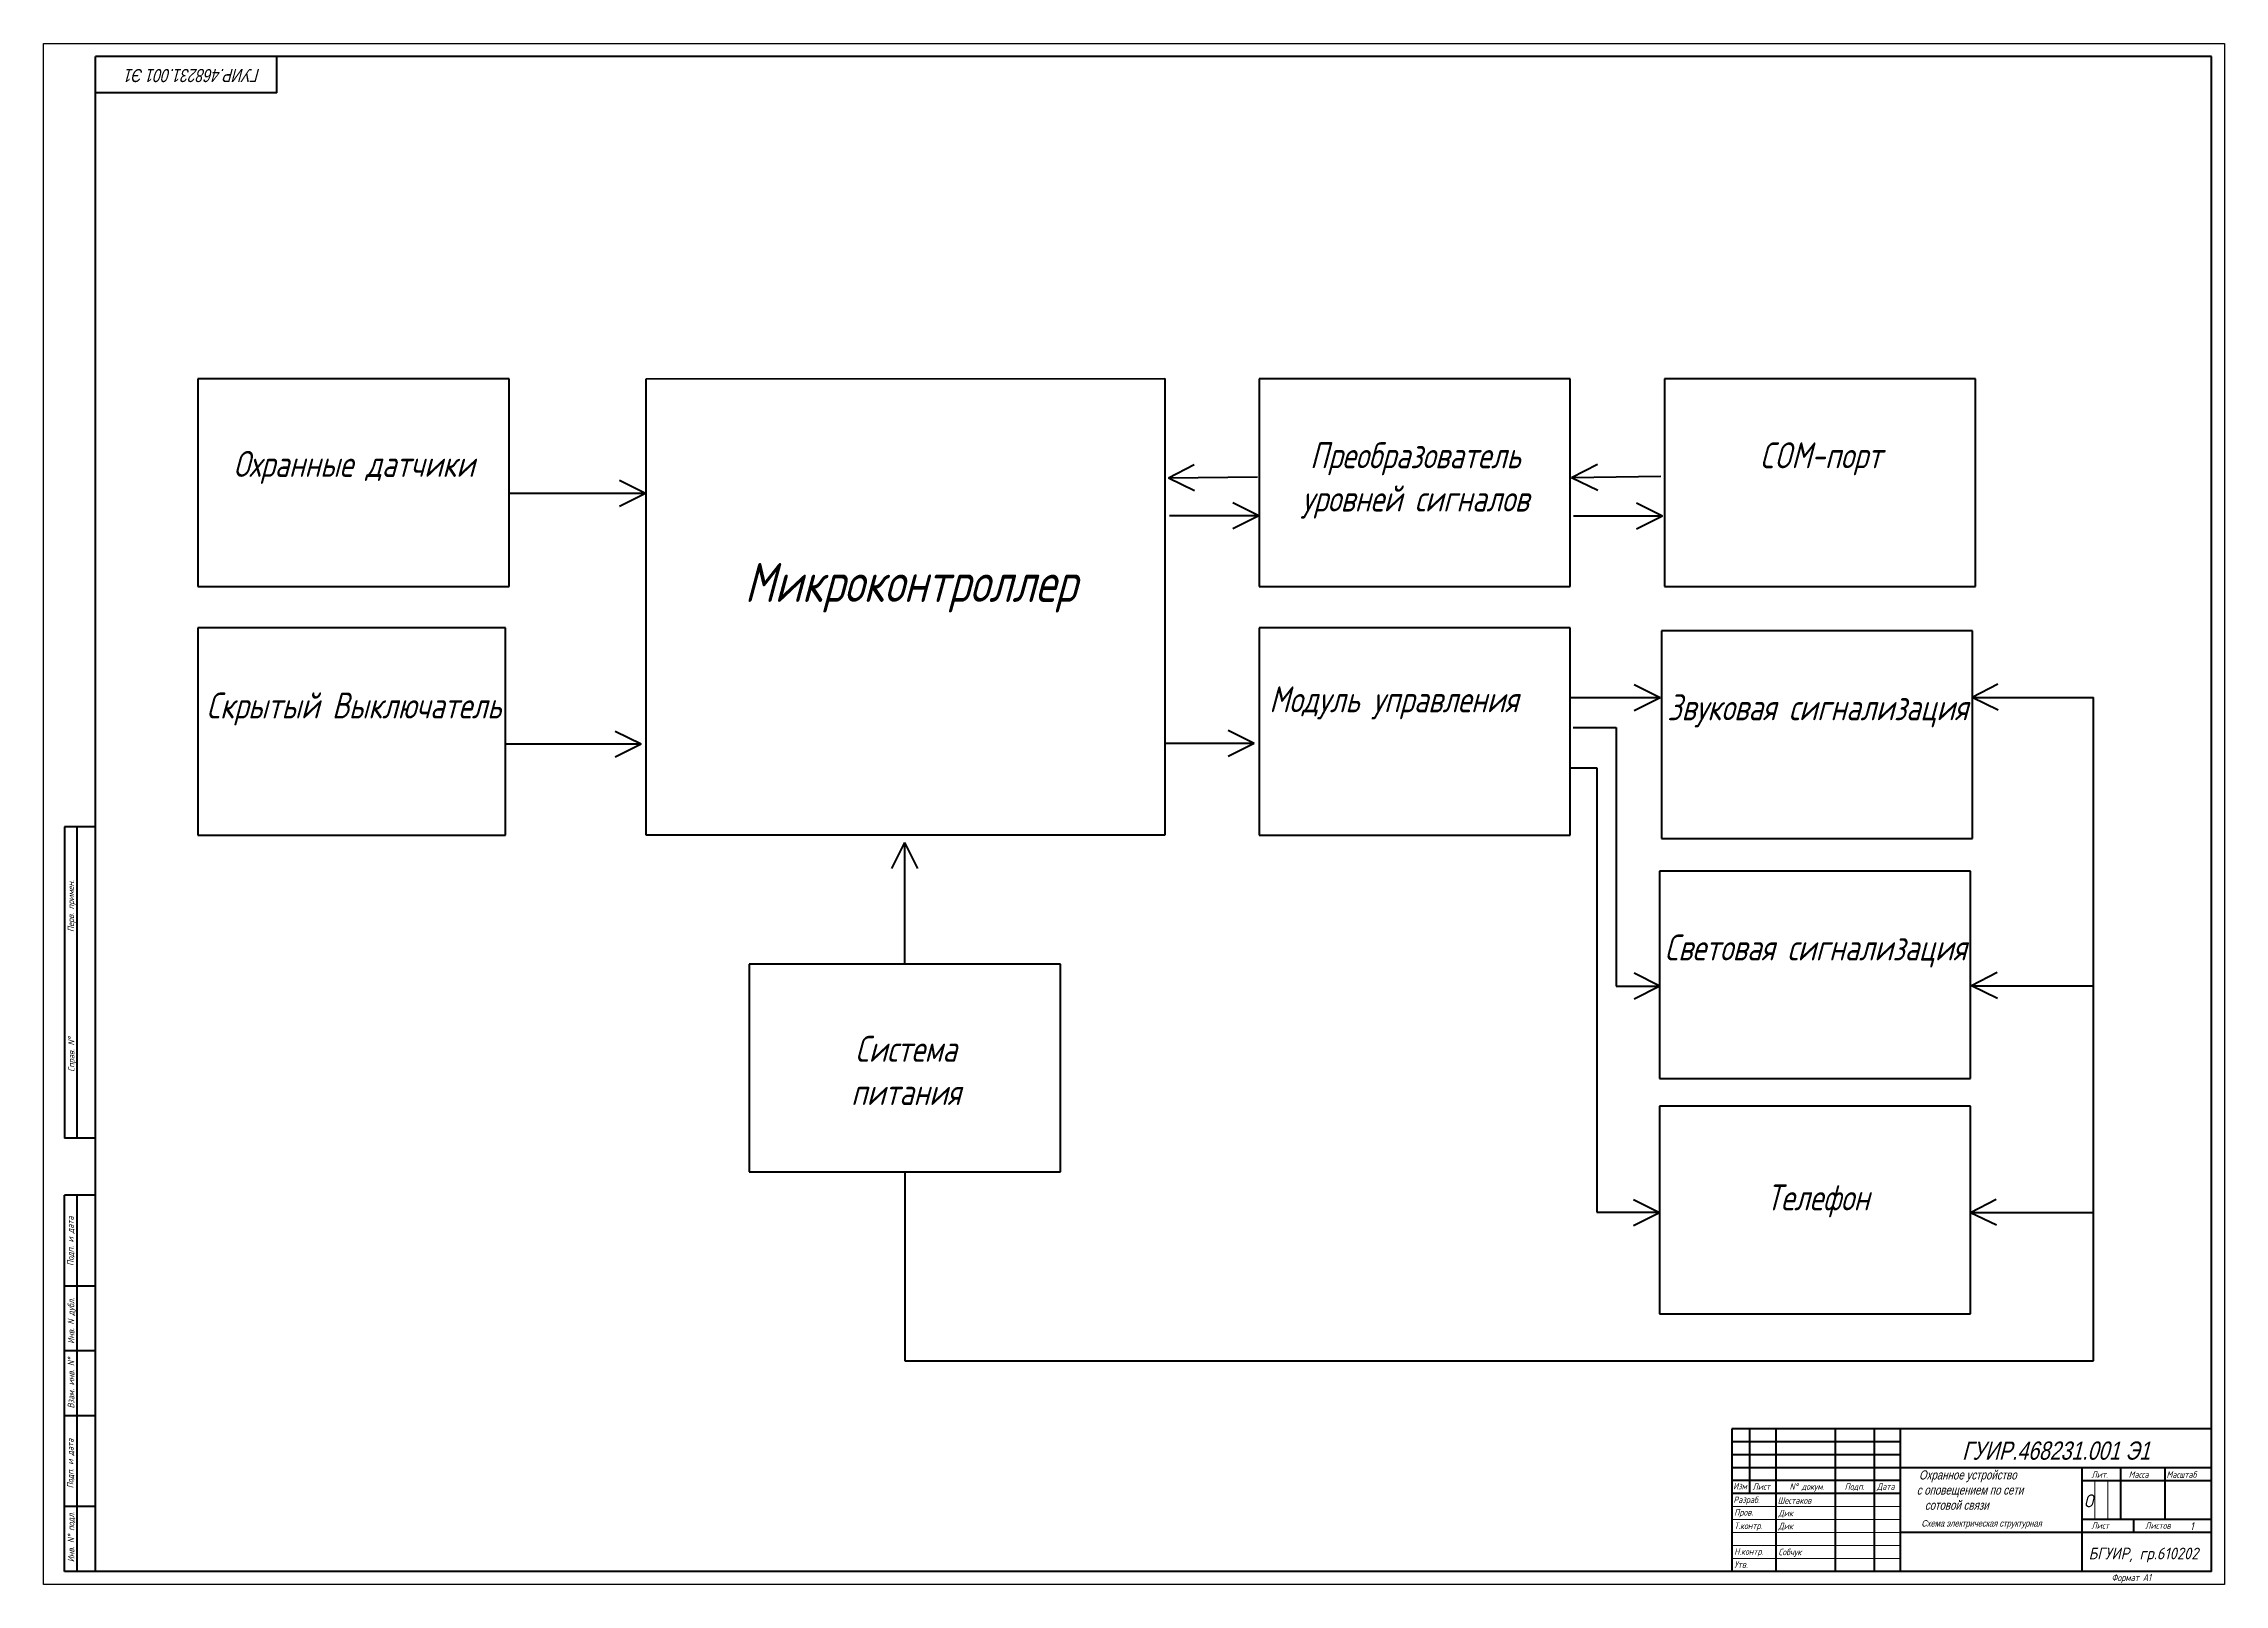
# Model space of a CAD drawing. Header units: millimetres. Extents: x 0 to 9139, y -367 to 2333.
# Drawn here: x 4708 to 5549, y 18 to 612 of the extents above; entities that cross this region are included whole.
import ezdxf

# ---------------------------------------------------------------- set-up
doc = ezdxf.new("R2010")
doc.units = ezdxf.units.MM
doc.header["$LTSCALE"] = 0.5
doc.linetypes.add('осевая2', pattern=[28.575, 19.05, -3.175, 3.175, -3.175])
doc.layers.get('0').update_dxf_attribs({"lineweight": 60})
doc.layers.add('1-оси', color=1, linetype='осевая2')
doc.layers.add('KONTUR', color=7, linetype='Continuous')
for name, color, linetype, lineweight in [('Основная', 7, 'Continuous', 40), ('текст', 7, 'Continuous', 30), ('тонкая', 7, 'Continuous', 20)]:
    doc.layers.add(name, color=color, linetype=linetype, lineweight=lineweight)
doc.styles.add('ESKD', font='standarteskd.shx', dxfattribs={"width": 0.8, "oblique": 15})
doc.styles.get("Standard").update_dxf_attribs({"font": 'isocpeui.ttf', "width": 0.9})
doc.styles.add('стиль рамки', font='romans.shx', dxfattribs={"width": 0.75, "oblique": 15, "height": 3.5})
doc.styles.add('стиль1', font='romans.shx', dxfattribs={"width": 0.75, "oblique": 15, "height": 3.5})

msp = doc.modelspace()

# ---------------------------------------------------------------- texts
at = {"color": 0, "insert": (4791.39, 597.04), "char_height": 5, "attachment_point": 1, "rotation": 180}
msp.add_mtext_dynamic_manual_height_columns('{\\Fstandarteskd|c204;\\Q15;\\W0.8;\\C256;ГУИР.468231.001 Э1}', width=88.7975, gutter_width=50, heights=[0], dxfattribs=at)
at = {"style": 'ESKD'}
for s, insert, char_height, width, attachment_point in [('ГУИР.468231.001 Э1', (5483.94, 69.37), 7, 120, 5), ('\\pxt1;  {\\H0.7x;Охранное устройство\\P  с оповещением по сети \\P     сотовой связи}', (5428.13, 61.79), 5, 105.9279, 1), ('\\pxt1; Схема электрическая структурная ', (5431.21, 42.64), 2.5, 112.73, 1)]:
    msp.add_mtext(s, dxfattribs=dict(at, insert=insert, char_height=char_height, width=width, attachment_point=attachment_point))
at = {"color": 0, "attachment_point": 1}
for s, insert, char_height in [('О', (5494.73, 52.56), 5), ('1', (5535.7, 41.8), 3)]:
    msp.add_mtext_dynamic_manual_height_columns(s, width=0.6173, gutter_width=50, heights=[0], dxfattribs=dict(at, insert=insert, char_height=char_height))
at = {"layer": '1-оси', "color": 0, "insert": (5496.51, 32.01), "char_height": 4.5, "attachment_point": 1}
msp.add_mtext_dynamic_manual_height_columns('БГУИР, гр.610202', width=55.323, gutter_width=50, heights=[0], dxfattribs=at)
at = {"layer": 'Основная', "attachment_point": 1, "style": 'стиль рамки'}
for s, width, insert, char_height in [('\\pxqc;Охранные датчики', 120, (4767.52, 454.82), 10), ('\\pxqc;Преобразователь\\Pуровней сигналов', 120, (5176.85, 458.14), 10), ('\\pxqc;COM-порт', 120, (5333.13, 458.14), 10), ('\\pxqc;Микроконтроллер ', 141.6897, (4971.34, 411.61), 15), ('\\pxqc;Скрытый Выключатель', 120, (4767.52, 361.68), 10), ('Модуль управления', 120, (5180.51, 364.06), 10), ('\\pxqc;Звуковая сигнализация', 120, (5331.98, 360.98), 10), ('\\pxqc;Световая сигнализация', 120, (5331.18, 268.39), 10), ('\\pxqc;Система \\Pпитания', 120, (4980.4, 229.32), 10), ('\\pxqc;Телефон', 120, (5332.08, 172.03), 10)]:
    msp.add_mtext_dynamic_manual_height_columns(s, width=width, gutter_width=12.5, heights=[0], dxfattribs=dict(at, insert=insert, char_height=char_height))
at = {"layer": 'текст', "style": 'стиль1', "oblique": 15, "width": 0.75}
for s, p in [('Перв. примен.', (4719.62, 269.37)), ('Справ. N%%d', (4719.77, 215.48)), ('Подп. и дата', (4719.44, 140.62)), ('Инв. N дубл.', (4719.68, 110.6)), ('Взам. инв. N%%d', (4719.68, 85.67)), ('Подп. и дата', (4719.39, 54.89)), ('Инв. N%%d подл.', (4719.68, 26.42))]:
    msp.add_text(s, height=2.5, rotation=90, dxfattribs=at).set_placement(p)
for s, height, p in [('Лит.', 2.5, (5497.58, 58.92)), ('Масса', 2.5, (5511.96, 58.92)), ('Масштаб', 2.5, (5526.55, 58.92)), ('Изм', 2.5, (5359.41, 54.47)), ('Разраб.', 2.5, (5359.52, 49.21)), ('Лист', 2.5, (5366.88, 54.32)), ('Шестаков', 2.5, (5376.6, 48.93)), ('N%%d докум. ', 2.5, (5381.17, 54.32)), ('Подп.', 2.5, (5402.42, 54.32)), ('Дата', 2.5, (5414.87, 54.32)), ('Пров.', 2.5, (5359.83, 44.38)), ('Дик', 2.5, (5376.9, 44.09)), ('Т.контр.', 2.5, (5359.83, 39.19)), ('Дик', 2.5, (5376.9, 39.09)), ('Лист', 2.5, (5497.58, 39.3)), ('Листов', 2.5, (5518.31, 39.3)), ('Утв.', 2.5, (5359.83, 24.25)), ('Н.контр.', 2.5, (5359.83, 29.27)), ('Собчук', 2.5, (5376.9, 29.09)), ('Формат А1', 2.75, (5505.33, 19.1))]:
    msp.add_text(s, height=height, dxfattribs=at).set_placement(p)

# ---------------------------------------------------------------- linework, layer by layer
at = {"color": 0}
for p, q in [((5451.77, 359.72), (5498.37, 359.72)), ((5498.37, 104.06), (5498.37, 359.72)), ((5297.72, 348.14), (5314.31, 348.14)), ((5314.31, 348.14), (5314.31, 248.48)), ((5296.62, 332.59), (5306.88, 332.59)), ((5306.88, 332.59), (5306.88, 161.33)), ((5314.31, 248.48), (5330.96, 248.48)), ((5498.37, 248.53), (5451.6, 248.53)), ((5040, 176.91), (5040, 104.06)), ((5306.88, 161.33), (5330.96, 161.33)), ((5498.22, 161.15), (5450.96, 161.15)), ((5040, 104.06), (5498.37, 104.06))]:
    msp.add_line(p, q, dxfattribs=at)
for p, q in [((5423.86, 72.85), (5358.86, 72.85)), ((5423.86, 67.85), (5358.86, 67.85)), ((5423.86, 57.85), (5358.86, 57.85)), ((5423.86, 52.85), (5358.86, 52.85)), ((5493.86, 22.85), (5493.86, 22.85))]:
    msp.add_line(p, q)
at = {"layer": 'KONTUR'}
for p, q in [((4707.86, 17.85), (4707.86, 611.85)), ((4707.86, 611.85), (5548.86, 611.85)), ((5548.86, 611.85), (5548.86, 17.85)), ((5548.86, 17.85), (4707.86, 17.85))]:
    msp.add_line(p, q, dxfattribs=at)
at = {"layer": 'Основная'}
for p, q in [((4727.86, 62.85), (4727.86, 606.85)), ((5543.86, 606.85), (4727.86, 606.85)), ((4797.86, 592.85), (4797.86, 606.85)), ((5543.86, 22.85), (5543.86, 606.85)), ((4797.86, 592.85), (4727.86, 592.85)), ((5151.56, 449.44), (5141.63, 444.3)), ((5307.07, 449.59), (5297.14, 444.45)), ((4887.67, 438.53), (4940, 438.53)), ((4930, 443.53), (4940, 438.53)), ((4930, 433.53), (4940, 438.53)), ((5176, 444.77), (5141.63, 444.3)), ((5151.69, 439.44), (5141.63, 444.3)), ((5331.51, 444.92), (5297.14, 444.45)), ((5307.2, 439.59), (5297.14, 444.45)), ((5142.07, 429.98), (5176.45, 429.98)), ((5166.45, 434.98), (5176.45, 429.98)), ((5166.45, 424.98), (5176.45, 429.98)), ((5297.81, 429.81), (5332.18, 429.81)), ((5322.18, 434.81), (5332.18, 429.81)), ((5322.18, 424.81), (5332.18, 429.81)), ((5321.31, 364.72), (5331.31, 359.72)), ((5461.55, 364.86), (5451.62, 359.72)), ((5296.93, 359.72), (5331.31, 359.72)), ((5321.31, 354.72), (5331.31, 359.72)), ((5461.68, 354.86), (5451.62, 359.72)), ((4928.32, 346.85), (4938.32, 341.85)), ((5164.66, 347.13), (5174.66, 342.13)), ((4885.99, 341.85), (4938.32, 341.85)), ((4928.32, 336.85), (4938.32, 341.85)), ((5140.28, 342.13), (5174.66, 342.13)), ((5164.66, 337.13), (5174.66, 342.13)), ((4715.86, 309.85), (4715.86, 189.85)), ((4727.86, 309.85), (4715.86, 309.85)), ((4720.86, 189.85), (4720.86, 309.85)), ((5035, 293.83), (5040, 303.83)), ((5040, 256.91), (5040, 303.83)), ((5045, 293.83), (5040, 303.83)), ((5321.2, 253.56), (5331.2, 248.56)), ((5461.21, 253.72), (5451.28, 248.58)), ((5321.2, 243.56), (5331.2, 248.56)), ((5461.35, 243.72), (5451.28, 248.58)), ((4727.86, 189.85), (4715.86, 189.85)), ((4715.86, 22.85), (4715.86, 167.85)), ((4727.86, 167.85), (4715.86, 167.85)), ((4720.86, 22.85), (4720.86, 167.85)), ((5321.01, 166.17), (5331.01, 161.17)), ((5321.01, 156.17), (5331.01, 161.17)), ((5460.89, 166.29), (5450.96, 161.15)), ((5461.03, 156.29), (5450.96, 161.15)), ((4727.86, 132.85), (4715.86, 132.85)), ((4727.86, 107.85), (4715.86, 107.85)), ((4727.86, 82.85), (4715.86, 82.85)), ((5358.86, 77.85), (5358.86, 22.85)), ((5543.86, 77.85), (5358.86, 77.85)), ((5365.86, 52.85), (5365.86, 77.85)), ((5375.86, 77.85), (5375.86, 22.85)), ((5398.86, 22.85), (5398.86, 77.85)), ((5413.86, 77.85), (5413.86, 22.85)), ((5423.86, 77.85), (5423.86, 22.85)), ((4727.86, 22.85), (4727.86, 62.85)), ((5358.86, 62.85), (5543.86, 62.85)), ((5493.86, 62.85), (5493.86, 22.85)), ((5508.86, 62.85), (5508.86, 42.85)), ((5525.86, 62.85), (5525.86, 42.85)), ((5493.86, 57.85), (5543.86, 57.85)), ((4727.86, 47.85), (4715.86, 47.85)), ((5543.86, 42.85), (5493.86, 42.85)), ((5513.86, 42.85), (5513.86, 37.85)), ((5543.86, 37.85), (5423.86, 37.85)), ((5543.86, 22.85), (4715.86, 22.85))]:
    msp.add_line(p, q, dxfattribs=at)
at = {"layer": 'Основная', "lineweight": 140}
for p, q in [((4767.38, 482.58), (4767.38, 402.58)), ((4887.38, 482.58), (4767.38, 482.58)), ((4887.38, 402.58), (4887.38, 482.58)), ((4940.21, 482.58), (5140.21, 482.69)), ((4940.21, 306.66), (4940.21, 482.58)), ((5140.21, 482.69), (5140.21, 306.66)), ((5176.63, 482.58), (5176.63, 402.58)), ((5296.63, 482.58), (5176.63, 482.58)), ((5296.63, 402.58), (5296.63, 482.58)), ((5332.91, 482.58), (5332.91, 402.58)), ((5452.91, 482.58), (5332.91, 482.58)), ((5452.91, 402.58), (5452.91, 482.58)), ((4767.38, 402.58), (4887.38, 402.58)), ((5176.63, 402.58), (5296.63, 402.58)), ((5332.91, 402.58), (5452.91, 402.58)), ((4767.38, 386.66), (4767.38, 306.66)), ((4885.99, 386.66), (4767.38, 386.66)), ((4885.99, 306.66), (4885.99, 386.66)), ((5176.62, 386.66), (5176.62, 306.66)), ((5296.62, 386.66), (5176.62, 386.66)), ((5296.62, 306.66), (5296.62, 386.66)), ((5331.77, 385.42), (5331.77, 305.42)), ((5451.77, 385.42), (5331.77, 385.42)), ((5451.77, 305.42), (5451.77, 385.42)), ((4767.38, 306.66), (4885.99, 306.66)), ((5140.21, 306.66), (4940.21, 306.66)), ((5176.62, 306.66), (5296.62, 306.66)), ((5331.77, 305.42), (5451.77, 305.42)), ((5330.96, 292.83), (5330.96, 212.83)), ((5450.96, 292.83), (5330.96, 292.83)), ((5450.96, 212.83), (5450.96, 292.83)), ((4980, 256.91), (4980, 176.91)), ((5100, 256.91), (4980, 256.91)), ((5100, 176.91), (5100, 256.91)), ((5330.96, 212.83), (5450.96, 212.83)), ((5330.96, 202.18), (5330.96, 122.18)), ((5450.96, 202.18), (5330.96, 202.18)), ((5450.96, 122.18), (5450.96, 202.18)), ((4980, 176.91), (5100, 176.91)), ((5330.96, 122.18), (5450.96, 122.18))]:
    msp.add_line(p, q, dxfattribs=at)
at = {"layer": 'тонкая'}
for p, q in [((5498.85, 57.64), (5498.85, 42.85)), ((5503.93, 57.64), (5503.93, 42.85)), ((5358.86, 47.85), (5423.86, 47.85)), ((5423.86, 42.85), (5358.86, 42.85)), ((5423.86, 37.85), (5358.86, 37.85))]:
    msp.add_line(p, q, dxfattribs=at)
for points in [[(5358.86, 32.85), (5423.86, 32.85)], [(5358.86, 27.85), (5423.86, 27.85)]]:
    msp.add_lwpolyline(points, dxfattribs=at)

msp.set_redraw_order([(e.dxf.handle, doc.entitydb.next_handle()) for e in msp.query("TEXT MTEXT ATTDEF DIMENSION ARC_DIMENSION")])  # texts and dimensions are drawn at this point

doc.saveas('drawing.dxf')
